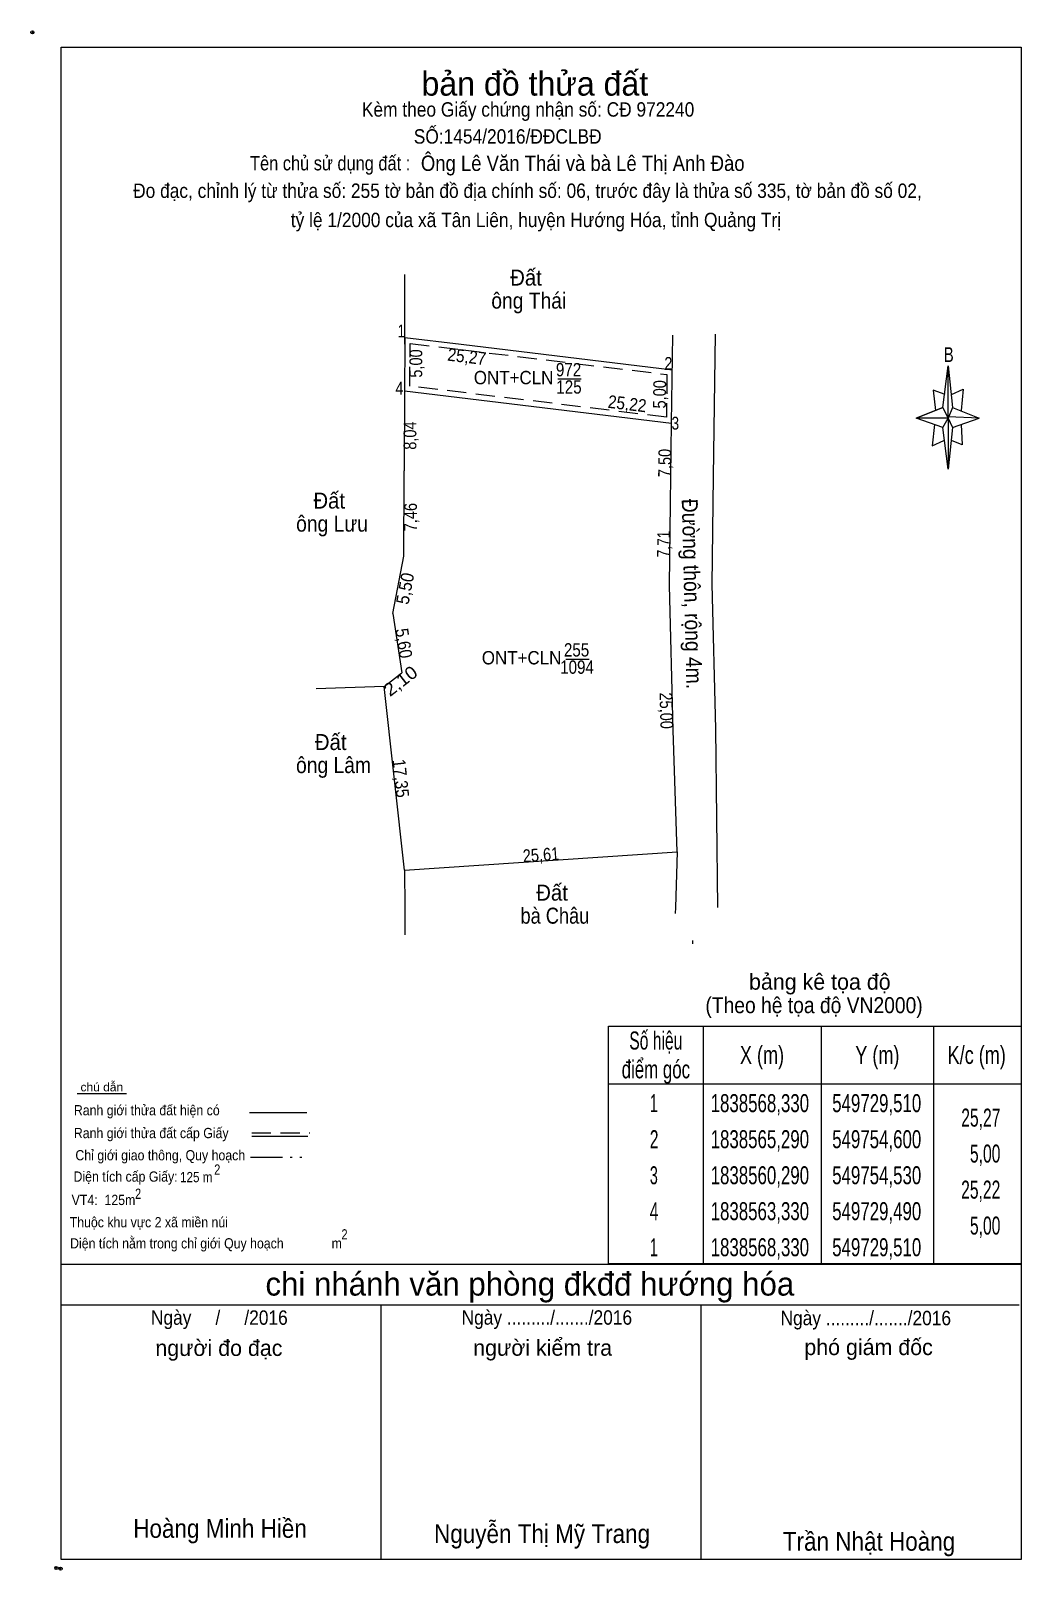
# Model space of a CAD drawing. Header units: metres. Extents: x 549694 to 550451, y 1838443 to 1838597.
# Drawn here: x 549694.4 to 549787.3, y 1838452.7 to 1838597.1 of the extents above; entities that cross this region are included whole.
import ezdxf
from ezdxf.enums import TextEntityAlignment as Align

# ---------------------------------------------------------------- set-up
doc = ezdxf.new("R2010")
doc.units = ezdxf.units.M
doc.header["$LTSCALE"] = 0.6
doc.header["$PDMODE"] = 32
doc.header["$PDSIZE"] = 0.3
for name, pattern in [('DASH_DOUBLE_DOT', [9.2, 5, -1.2, 0.3, -1.2, 0.3, -1.2]), ('DOTTED', [1.5, 0.3, -1.2]), ('MEDIUM_DASHED', [4.5, 3, -1.5])]:
    doc.linetypes.add(name, pattern=pattern)
for name, color, linetype, lineweight in [('1', 7, 'DOTTED', 13), ('10', 7, 'Continuous', 13), ('15', 7, 'Continuous', 13), ('18', 7, 'Continuous', 13), ('28', 7, 'Continuous', 13), ('63', 7, 'Continuous', 13)]:
    doc.layers.add(name, color=color, linetype=linetype, lineweight=lineweight)

msp = doc.modelspace()

# ---------------------------------------------------------------- texts
at = {"layer": '1'}
for s, width, p in [('972', 0.85, (549744.865, 1838564.68)), ('ONT+CLN', 0.95, (549739.71, 1838563.94)), ('125', 0.85, (549744.905, 1838563.06)), ('255', 0.85, (549745.615, 1838538.41)), ('ONT+CLN', 0.95, (549740.46, 1838537.67)), ('1094', 0.85, (549745.66, 1838536.79))]:
    msp.add_text(s, height=1.25, dxfattribs=dict(at, width=width)).set_placement(p, align=Align.CENTER)
at = {"layer": '15', "width": 0.9}
msp.add_text('Đường thôn, rộng 4m.', height=1.5, rotation=271.435, dxfattribs=at).set_placement((549755.6966, 1838544.2638), align=Align.CENTER)
at = {"layer": '28'}
for s, height, p in [('bản đồ thửa đất', 2.25, (549741.705, 1838591)), ('bảng kê tọa độ', 1.5, (549768.42, 1838507.17)), ('chi nhánh văn phòng đkđđ hướng hóa', 2.187, (549741.235, 1838478.49)), ('người kiểm tra', 1.5, (549742.435, 1838472.85)), ('phó giám đốc', 1.5, (549772.99, 1838472.91)), ('người đo đạc', 1.5, (549712.085, 1838472.83))]:
    msp.add_text(s, height=height, dxfattribs=at).set_placement(p, align=Align.CENTER)
for s, height, width, p in [('Kèm theo Giấy chứng nhận số: CĐ 972240', 1.35, 0.9, (549741.07, 1838589.03)), ('SỐ:1454/2016/ĐĐCLBĐ', 1.35, 0.9, (549739.16, 1838586.5)), ('Tên chủ sử dụng đất :', 1.35, 0.85, (549722.515, 1838583.99)), ('Đo đạc, chỉnh lý từ thửa số: 255 tờ bản đồ địa chính số: 06, trước đây là thửa số 335, tờ bản đồ số 02,', 1.35, 0.9, (549741.01, 1838581.41)), (' tỷ lệ 1/2000 của xã Tân Liên, huyện Hướng Hóa, tỉnh Quảng Trị', 1.35, 0.9, (549741.58, 1838578.67)), ('B', 1.378, 0.75, (549780.51, 1838566.03)), ('(Theo hệ tọa độ VN2000)', 1.5, 0.9, (549767.88, 1838504.97)), ('chú dẫn', 0.8, 1.05, (549701.11, 1838497.64)), ('Ranh giới thửa đất hiện có ', 0.96, 0.9, (549705.485, 1838495.39)), ('Ranh giới thửa đất cấp Giấy', 0.96, 0.9, (549705.74, 1838493.25)), ('Chỉ giới giao thông, Quy hoạch', 0.96, 0.9, (549706.59, 1838491.17)), ('2', 0.96, 0.8, (549711.93, 1838489.83)), ('2', 0.96, 0.8, (549711.93, 1838489.83)), ('Diện tích cấp Giấy: ', 0.96, 0.9, (549703.495, 1838489.17)), ('125 m ', 0.96, 0.85, (549710.11, 1838489.12)), (' VT4:  125m ', 0.96, 0.9, (549701.265, 1838486.98)), ('2', 0.96, 0.8, (549704.51, 1838487.56)), ('Thuộc khu vực 2 xã miền núi', 0.96, 0.9, (549705.515, 1838484.89)), ('2', 0.96, 0.8, (549723.86, 1838483.75)), ('Diện tích nằm trong chỉ giới Quy hoạch              m', 0.96, 0.9, (549710.875, 1838482.91)), ('Ngày     /     /2016', 1.35, 0.9, (549712.125, 1838475.75)), ('Ngày ........./......./2016', 1.35, 0.9, (549742.83, 1838475.76)), ('Ngày ........./......./2016', 1.35, 0.9, (549772.73, 1838475.71)), ('Hoàng Minh Hiền', 1.75, 0.9, (549712.19, 1838455.78)), ('Nguyễn Thị Mỹ Trang', 1.75, 0.9, (549742.38, 1838455.29)), ('Trần Nhật Hoàng', 1.75, 0.9, (549773.035, 1838454.57))]:
    msp.add_text(s, height=height, dxfattribs=dict(at, width=width)).set_placement(p, align=Align.CENTER)
at = {"layer": '28', "width": 0.9}
msp.add_text('Ông Lê Văn Thái và bà Lê Thị Anh Đào', height=1.44, dxfattribs=at).set_placement((549731.02, 1838583.94))
at = {"layer": '63'}
for s, height, width, p in [('Đất ', 1.5, 0.95, (549741.14, 1838573.19)), ('ông Thái', 1.5, 0.9, (549741.135, 1838571.03)), ('Đất ', 1.5, 0.95, (549722.69, 1838552.28)), ('ông Lưu', 1.5, 0.9, (549722.69, 1838550.12)), ('Đất ', 1.5, 0.95, (549722.83, 1838529.64)), ('ông Lâm', 1.5, 0.9, (549722.83, 1838527.48)), ('Đất ', 1.5, 0.95, (549743.58, 1838515.52)), ('bà Châu', 1.5, 0.85, (549743.585, 1838513.36)), ('Số hiệu', 1.688, 0.65, (549753.045, 1838501.56)), ('X (m)', 1.688, 0.75, (549763, 1838500.21)), ('Y (m)', 1.688, 0.75, (549773.815, 1838500.21)), ('K/c (m)', 1.688, 0.75, (549783.13, 1838500.21)), ('điểm góc', 1.688, 0.7, (549753.05, 1838498.86)), (' 1', 1.688, 0.6, (549752.675, 1838495.69)), ('1838568,330', 1.688, 0.7, (549762.8, 1838495.69)), ('549729,510', 1.688, 0.7, (549773.755, 1838495.69)), (' 2', 1.688, 0.65, (549752.685, 1838492.31)), ('1838565,290', 1.688, 0.7, (549762.8, 1838492.31)), ('549754,600', 1.688, 0.7, (549773.755, 1838492.31)), (' 3', 1.688, 0.6, (549752.67, 1838488.93)), ('1838560,290', 1.688, 0.7, (549762.8, 1838488.93)), ('549754,530', 1.688, 0.7, (549773.755, 1838488.93)), (' 4', 1.688, 0.65, (549752.68, 1838485.56)), ('1838563,330', 1.688, 0.7, (549762.8, 1838485.56)), ('549729,490', 1.688, 0.7, (549773.755, 1838485.56)), (' 1', 1.688, 0.6, (549752.675, 1838482.18)), ('1838568,330', 1.688, 0.7, (549762.8, 1838482.18)), ('549729,510', 1.688, 0.7, (549773.755, 1838482.18))]:
    msp.add_text(s, height=height, dxfattribs=dict(at, width=width)).set_placement(p, align=Align.CENTER)
for s, height, width, p in [(' 1', 1.2, 0.75, (549729.51, 1838568.33)), (' 2', 1.2, 0.85, (549754.6, 1838565.29)), (' 4', 1.2, 0.85, (549729.39, 1838562.97)), (' 3', 1.2, 0.8, (549755.23, 1838559.69)), ('25,27', 1.688, 0.65, (549785.35, 1838494.33)), ('5,00', 1.688, 0.65, (549785.35, 1838490.96)), ('25,22', 1.688, 0.65, (549785.34, 1838487.58)), ('5,00', 1.688, 0.65, (549785.35, 1838484.21))]:
    msp.add_text(s, height=height, dxfattribs=dict(at, width=width)).set_placement(p, align=Align.RIGHT)
for s, rotation, width, p in [('5,00', 89.771, 0.85, (549731.1454, 1838565.8826)), ('25,27', 353.091, 0.9, (549735.2578, 1838565.9434)), ('5,00', 89.198, 0.85, (549753.999, 1838562.9866)), ('25,22', 353.078, 0.9, (549750.2927, 1838561.5211)), ('8,04', 89.786, 0.85, (549730.595, 1838559.1228)), ('7,50', 89.236, 0.85, (549754.4781, 1838556.547)), ('7,46', 89.693, 0.85, (549730.6472, 1838551.4768)), ('7,71', 89.257, 0.8, (549754.3768, 1838548.9522)), ('5,50', 79.303, 0.95, (549730.1317, 1838544.6786)), ('5,60', 278.723, 0.9, (549728.8385, 1838539.566)), ('2,10', 37.635, 1.1, (549729.4836, 1838535.6454)), ('25,00', 271.65, 0.85, (549753.4408, 1838533.3173)), ('17,35', 276.322, 0.9, (549728.5465, 1838526.9261)), ('25,61', 3.851, 0.85, (549742.3197, 1838519.2258))]:
    msp.add_text(s, height=1.2, rotation=rotation, dxfattribs=dict(at, width=width)).set_placement(p, align=Align.CENTER)

# ---------------------------------------------------------------- linework, layer by layer
at = {"layer": '1', "linetype": 'Continuous'}
msp.add_lwpolyline([(549729.51, 1838567.69), (549729.51, 1838568.33), (549734.79, 1838567.69)], dxfattribs=at)
at = {"layer": '1', "linetype": 'MEDIUM_DASHED'}
msp.add_lwpolyline([(549734.73, 1838567.19), (549754.09, 1838564.85), (549754.04, 1838560.85), (549729.99, 1838563.77), (549730.01, 1838567.76)], dxfattribs=at)
at = {"layer": '10'}
for p, q in [((549729.51, 1838568.33), (549729.53, 1838574.23)), ((549729.53, 1838571.82), (549729.53, 1838573.16)), ((549729.5, 1838518.37), (549727.59, 1838535.61)), ((549729.5, 1838518.37), (549729.52, 1838514.89)), ((549729.52, 1838514.89), (549729.53, 1838512.31))]:
    msp.add_line(p, q, dxfattribs=at)
at = {"layer": '15'}
for p, q in [((549743.86, 1838564.44), (549746.04, 1838564.44)), ((549744.61, 1838538.17), (549746.79, 1838538.17)), ((549727.59, 1838535.61), (549729.25, 1838536.89)), ((549727.59, 1838535.61), (549721.19, 1838535.37))]:
    msp.add_line(p, q, dxfattribs=at)
at = {"layer": '18', "linetype": 'MEDIUM_DASHED'}
msp.add_line((549730.01, 1838567.76), (549734.73, 1838567.19), dxfattribs=at)
at = {"layer": '18'}
for p, q in [((549734.79, 1838567.69), (549754.6, 1838565.29)), ((549729.49, 1838563.33), (549729.46, 1838555.83)), ((549754.43, 1838552.79), (549754.53, 1838560.29)), ((549754.33, 1838545.08), (549754.43, 1838552.79)), ((549728.4, 1838542.43), (549729.42, 1838547.83)), ((549728.4, 1838542.43), (549729.25, 1838536.89)), ((549729.5, 1838518.37), (549755.05, 1838520.09)), ((549755.05, 1838520.09), (549754.88, 1838514.89)), ((549754.88, 1838514.89), (549754.86, 1838514.3)), ((549756.5, 1838511.46), (549756.5, 1838511.79))]:
    msp.add_line(p, q, dxfattribs=at)
for points in [[(549729.49, 1838563.33), (549754.53, 1838560.29), (549754.65, 1838568.54)], [(549729.51, 1838568.33), (549729.51, 1838567.69), (549729.49, 1838563.33)], [(549758.33, 1838545.13), (549758.46, 1838555.29), (549758.64, 1838568.62)], [(549729.42, 1838547.83), (549729.46, 1838555.29), (549729.46, 1838555.83)], [(549755.05, 1838520.09), (549754.67, 1838531.51), (549754.33, 1838545.08)], [(549758.87, 1838514.89), (549758.67, 1838531.63), (549758.33, 1838545.18)]]:
    msp.add_lwpolyline(points, dxfattribs=at)
at = {"layer": '28'}
for p, q in [((549779.96, 1838561.77), (549780.46, 1838565.67)), ((549780.86, 1838561.77), (549783.36, 1838560.77)), ((549779.96, 1838559.87), (549777.46, 1838560.77)), ((549780.86, 1838559.87), (549780.46, 1838555.97)), ((549781.66, 1838560.17), (549781.76, 1838558.27)), ((549781.76, 1838558.27), (549780.76, 1838558.67)), ((549698.81, 1838497.44), (549703.41, 1838497.44)), ((549714.96, 1838495.67), (549720.34, 1838495.67)), ((549715.16, 1838493.43), (549720.42, 1838493.43)), ((549697.3, 1838481.43), (549787.3, 1838481.43)), ((549697.3, 1838477.63), (549787.1, 1838477.63)), ((549697.3, 1838477.63), (549787.1, 1838477.63)), ((549697.3, 1838477.63), (549787.1, 1838477.63)), ((549727.3, 1838453.73), (549727.3, 1838477.63)), ((549757.3, 1838453.73), (549757.3, 1838477.63))]:
    msp.add_line(p, q, dxfattribs=at)
at = {"layer": '28', "linetype": 'MEDIUM_DASHED'}
msp.add_line((549715.16, 1838493.75), (549720.6, 1838493.75), dxfattribs=at)
at = {"layer": '28', "linetype": 'DASH_DOUBLE_DOT', "lineweight": 25}
msp.add_line((549715.06, 1838491.46), (549720.3, 1838491.46), dxfattribs=at)
at = {"layer": '28'}
for points in [[(549697.3, 1838595.53), (549787.3, 1838595.53), (549787.3, 1838453.73), (549697.3, 1838453.73)], [(549780.46, 1838565.67), (549780.86, 1838561.77), (549780.46, 1838560.77)], [(549780.46, 1838560.77), (549777.46, 1838560.77), (549779.96, 1838561.77), (549780.86, 1838559.87), (549783.36, 1838560.77), (549780.46, 1838560.87)], [(549780.46, 1838560.77), (549780.46, 1838555.97), (549779.96, 1838559.87)]]:
    msp.add_lwpolyline(points, close=True, dxfattribs=at)
for points in [[(549780.16, 1838562.97), (549779.06, 1838563.37), (549779.26, 1838561.47)], [(549780.76, 1838562.97), (549781.86, 1838563.47), (549781.66, 1838561.47)], [(549780.46, 1838560.77), (549779.96, 1838561.77), (549777.46, 1838560.77)], [(549779.16, 1838560.17), (549778.96, 1838558.17), (549780.06, 1838558.67)], [(549780.46, 1838560.77), (549780.86, 1838559.87), (549783.36, 1838560.77)], [(549787.3, 1838453.73), (549697.3, 1838453.73), (549697.3, 1838477.63)]]:
    msp.add_lwpolyline(points, dxfattribs=at)
for p in [(549694.6, 1838596.93), (549696.84, 1838452.95), (549697.24, 1838452.89)]:
    msp.add_point(p, dxfattribs=at)
at = {"layer": '63'}
for p, q in [((549757.47, 1838503.75), (549757.47, 1838481.47)), ((549768.54, 1838503.75), (549768.54, 1838481.47)), ((549779.08, 1838503.75), (549779.08, 1838481.47)), ((549748.62, 1838498.35), (549787.3, 1838498.35))]:
    msp.add_line(p, q, dxfattribs=at)
msp.add_lwpolyline([(549748.62, 1838503.75), (549787.3, 1838503.75), (549787.3, 1838481.47), (549748.62, 1838481.47)], close=True, dxfattribs=at)

msp.set_redraw_order([(e.dxf.handle, doc.entitydb.next_handle()) for e in msp.query("TEXT MTEXT ATTDEF DIMENSION ARC_DIMENSION")])  # texts and dimensions are drawn at this point

doc.saveas('drawing.dxf')
